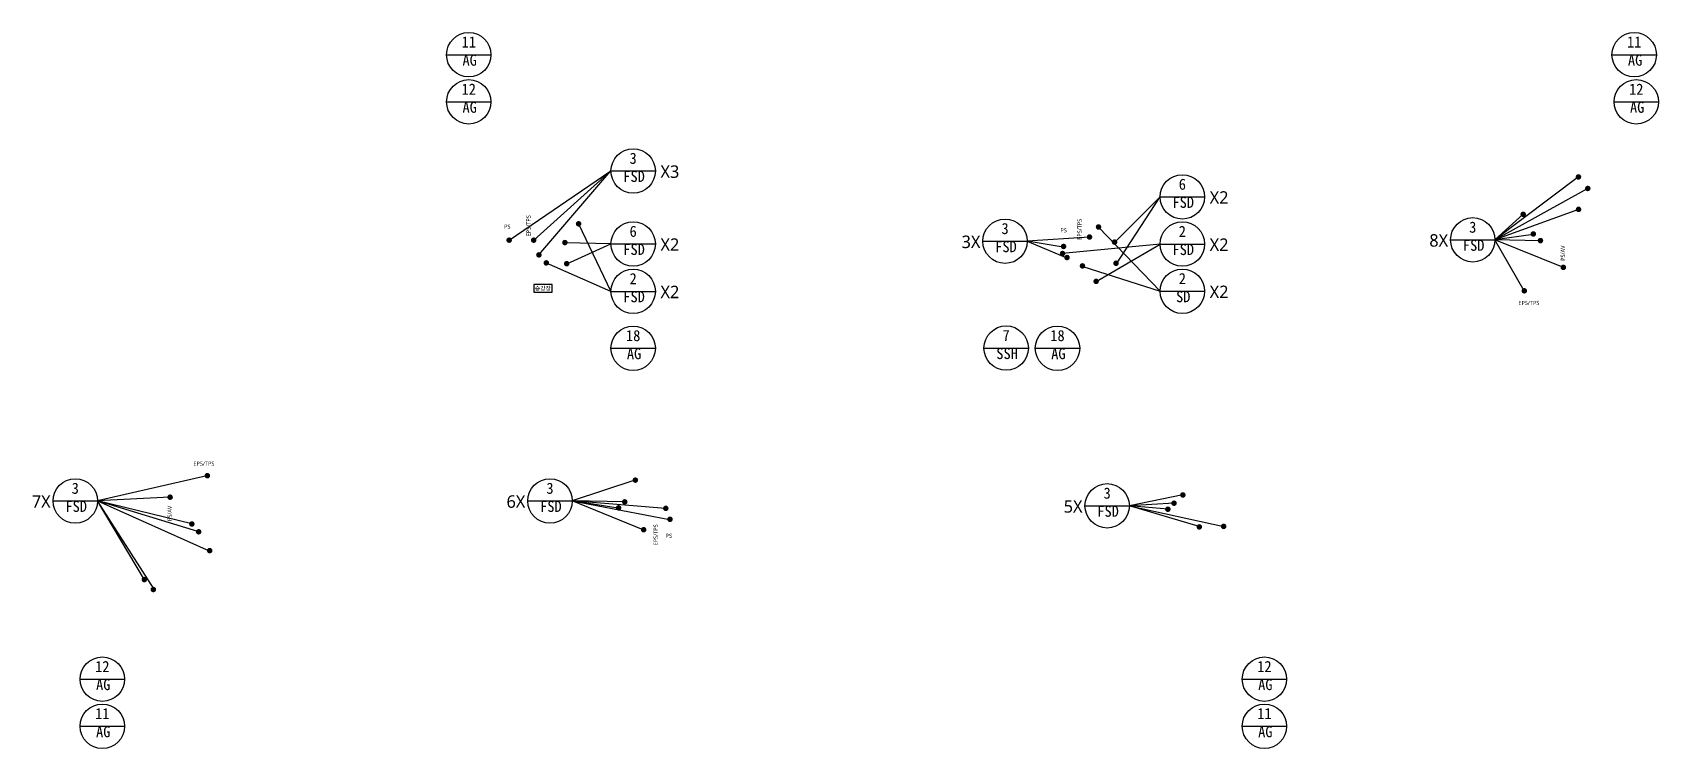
# Model space of a CAD drawing. Header units: millimetres. Extents: x 3479419 to 5579419, y 522746 to 3162891.
# Drawn here: x 5273983 to 5469220, y 1796530 to 1882522 of the extents above; entities that cross this region are included whole.
import ezdxf
from ezdxf.enums import TextEntityAlignment as Align

# ---------------------------------------------------------------- set-up
doc = ezdxf.new("R2010")
doc.units = ezdxf.units.MM
for name, color, linetype, lineweight in [('A-MKXX-SYMB', 7, 'Continuous', 25), ('A-XXXX-SYMB', 7, 'Continuous', 25), ('A-XXXX-TXT2', 3, 'Continuous', 25)]:
    doc.layers.add(name, color=color, linetype=linetype, lineweight=lineweight)
doc.layers.add('AA-SYMB', color=1, linetype='Continuous')
doc.styles.add('XR-평면도$0$맑은 고딕', font='malgun.ttf')
doc.styles.add('돋움', font='')
doc.styles.add('돋음', font='')
doc.styles.add('맑은 고딕', font='malgun.ttf')
doc.styles.add('맑은고딕', font='malgun.ttf')
doc.styles.get('돋움').set_extended_font_data('DotumChe')
doc.styles.get('돋음').set_extended_font_data('Dotum')

msp = doc.modelspace()

# ---------------------------------------------------------------- texts
at = {"layer": 'A-XXXX-TXT2', "style": '맑은고딕'}
for s, p in [('X3', (5350515.3, 1865068.9)), ('X2', (5416459.4, 1861957)), ('X2', (5350515.3, 1856301.4)), ('3X', (5386672.9, 1856633.3)), ('X2', (5416459.4, 1856290.2)), ('8X', (5442832.9, 1856799.5)), ('X2', (5350515.3, 1850611.7)), ('X2', (5416459.4, 1850623.4)), ('7X', (5275027.9, 1825436.8)), ('6X', (5332030.6, 1825436.8)), ('5X', (5398932.9, 1824854.4))]:
    msp.add_text(s, height=1500, dxfattribs=at).set_placement(p, align=Align.CENTER)
at = {"layer": 'A-XXXX-TXT2', "ltscale": 100, "style": '맑은 고딕'}
for s, p in [('PS', (5330993.3, 1859198.3)), ('PS', (5397793.3, 1858773.3)), ('EPS/TPS', (5453661.8, 1850041.2)), ('EPS/TPS', (5294561.8, 1830741.2)), ('PS', (5350393.3, 1822073.3))]:
    msp.add_text(s, height=500, dxfattribs=at).set_placement(p, align=Align.MIDDLE_CENTER)
for s, p in [('EPS/TPS', (5333535, 1859315.6)), ('EPS/TPS', (5399704.7, 1858890.6)), ('PS/AV', (5457737.6, 1856016.2)), ('PS/AV', (5290447.5, 1824766.2)), ('EPS/TPS', (5348801, 1822190.6))]:
    msp.add_text(s, height=500, rotation=90, dxfattribs=at).set_placement(p, align=Align.MIDDLE_CENTER)

# ---------------------------------------------------------------- blocks, each defined once
blk = doc.blocks.new('글_승강장')
at = {"layer": 'A-XXXX-TXT2', "color": 0, "ltscale": 100}
blk.add_lwpolyline([(-1100, 450), (-1100, -450), (1100, -450), (1100, 450)], close=True, dxfattribs=at)
at = {"layer": 'A-XXXX-TXT2', "ltscale": 100, "style": 'XR-평면도$0$맑은 고딕'}
blk.add_text('승강장', height=500, dxfattribs=at).set_placement((0, 0), align=Align.MIDDLE_CENTER)
blk = doc.blocks.new('WINSYMBOL-flat-1')
at = {"layer": 'AA-SYMB', "color": 3}
blk.add_line((-1440, 0), (1440, 0), dxfattribs=at)
blk.add_circle((0, 0), 1440, dxfattribs=at)
at = {"layer": 'AA-SYMB', "style": '돋음'}
blk.add_attdef('0', text='', height=720, dxfattribs=at).set_placement((0, 246), align=Align.CENTER)
at = {"layer": 'AA-SYMB', "style": '돋음', "width": 0.95}
blk.add_attdef('FSD', text='', height=720, dxfattribs=at).set_placement((59, -927), align=Align.CENTER)

# ---------------------------------------------------------------- hatches: boundary and pattern name
at = {"layer": 'A-MKXX-SYMB'}
h = msp.add_hatch(color=256, dxfattribs=at)
edge = h.paths.add_edge_path()
edge.add_arc((5459614.7, 1865177.5), 333.3, 0, 360)
h = msp.add_hatch(color=256, dxfattribs=at)
edge = h.paths.add_edge_path()
edge.add_arc((5460732.2, 1863791.2), 333.3, 0, 360)
h = msp.add_hatch(color=256, dxfattribs=at)
edge = h.paths.add_edge_path()
edge.add_arc((5452974.3, 1860691.2), 333.3, 0, 360)
h = msp.add_hatch(color=256, dxfattribs=at)
edge = h.paths.add_edge_path()
edge.add_arc((5459623.5, 1861280.7), 333.3, 0, 360)
h = msp.add_hatch(color=256, dxfattribs=at)
edge = h.paths.add_edge_path()
edge.add_arc((5339552.6, 1859544.8), 333.3, 0, 360)
h = msp.add_hatch(color=256, dxfattribs=at)
edge = h.paths.add_edge_path()
edge.add_arc((5401983.3, 1859167.6), 333.3, 0, 360)
h = msp.add_hatch(color=256, dxfattribs=at)
edge = h.paths.add_edge_path()
edge.add_arc((5454190.2, 1858326.5), 333.3, 0, 360)
h = msp.add_hatch(color=256, dxfattribs=at)
edge = h.paths.add_edge_path()
edge.add_arc((5331211.8, 1857581.2), 333.3, 0, 360)
h = msp.add_hatch(color=256, dxfattribs=at)
edge = h.paths.add_edge_path()
edge.add_arc((5334161.8, 1857581.2), 333.3, 0, 360)
h = msp.add_hatch(color=256, dxfattribs=at)
edge = h.paths.add_edge_path()
edge.add_arc((5337907.5, 1857294.8), 333.3, 0, 360)
h = msp.add_hatch(color=256, dxfattribs=at)
edge = h.paths.add_edge_path()
edge.add_arc((5397786.5, 1856825.3), 333.3, 0, 360)
h = msp.add_hatch(color=256, dxfattribs=at)
edge = h.paths.add_edge_path()
edge.add_arc((5400903.3, 1857959.9), 333.3, 0, 360)
h = msp.add_hatch(color=256, dxfattribs=at)
edge = h.paths.add_edge_path()
edge.add_arc((5403908.6, 1857346.6), 333.3, 0, 360)
h = msp.add_hatch(color=256, dxfattribs=at)
edge = h.paths.add_edge_path()
edge.add_arc((5455047, 1857527.4), 333.3, 0, 360)
h = msp.add_hatch(color=256, dxfattribs=at)
edge = h.paths.add_edge_path()
edge.add_arc((5334786.8, 1855816.2), 333.3, 0, 360)
h = msp.add_hatch(color=256, dxfattribs=at)
edge = h.paths.add_edge_path()
edge.add_arc((5335674.8, 1854852.1), 333.3, 0, 360)
h = msp.add_hatch(color=256, dxfattribs=at)
edge = h.paths.add_edge_path()
edge.add_arc((5338122.5, 1854759.8), 333.3, 0, 360)
h = msp.add_hatch(color=256, dxfattribs=at)
edge = h.paths.add_edge_path()
edge.add_arc((5397664.3, 1855979.3), 333.3, 0, 360)
h = msp.add_hatch(color=256, dxfattribs=at)
edge = h.paths.add_edge_path()
edge.add_arc((5398199.3, 1855494.9), 333.3, 0, 360)
h = msp.add_hatch(color=256, dxfattribs=at)
edge = h.paths.add_edge_path()
edge.add_arc((5400055.1, 1854490.1), 333.3, 0, 360)
h = msp.add_hatch(color=256, dxfattribs=at)
edge = h.paths.add_edge_path()
edge.add_arc((5404083.6, 1854811.6), 333.3, 0, 360)
h = msp.add_hatch(color=256, dxfattribs=at)
edge = h.paths.add_edge_path()
edge.add_arc((5401694.3, 1852632.5), 333.3, 0, 360)
h = msp.add_hatch(color=256, dxfattribs=at)
edge = h.paths.add_edge_path()
edge.add_arc((5457796.7, 1854309.1), 333.3, 0, 360)
h = msp.add_hatch(color=256, dxfattribs=at)
edge = h.paths.add_edge_path()
edge.add_arc((5453108, 1851497), 333.3, 0, 360)
h = msp.add_hatch(color=256, dxfattribs=at)
edge = h.paths.add_edge_path()
edge.add_arc((5294976.5, 1829295.2), 333.3, 0, 360)
h = msp.add_hatch(color=256, dxfattribs=at)
edge = h.paths.add_edge_path()
edge.add_arc((5346366.4, 1828762.6), 333.3, 0, 360)
h = msp.add_hatch(color=256, dxfattribs=at)
edge = h.paths.add_edge_path()
edge.add_arc((5290505.8, 1826711), 333.3, 0, 360)
h = msp.add_hatch(color=256, dxfattribs=at)
edge = h.paths.add_edge_path()
edge.add_arc((5344350.3, 1825431.3), 333.3, 0, 360)
h = msp.add_hatch(color=256, dxfattribs=at)
edge = h.paths.add_edge_path()
edge.add_arc((5345095.8, 1826150.5), 333.3, 0, 360)
h = msp.add_hatch(color=256, dxfattribs=at)
edge = h.paths.add_edge_path()
edge.add_arc((5350022.7, 1825370.2), 333.3, 0, 360)
h = msp.add_hatch(color=256, dxfattribs=at)
edge = h.paths.add_edge_path()
edge.add_arc((5410311.8, 1825264.2), 333.3, 0, 360)
h = msp.add_hatch(color=256, dxfattribs=at)
edge = h.paths.add_edge_path()
edge.add_arc((5411051.8, 1825991.2), 333.3, 0, 360)
h = msp.add_hatch(color=256, dxfattribs=at)
edge = h.paths.add_edge_path()
edge.add_arc((5412111.8, 1826982.7), 333.3, 0, 360)
h = msp.add_hatch(color=256, dxfattribs=at)
edge = h.paths.add_edge_path()
edge.add_arc((5293118, 1823492.4), 333.3, 0, 360)
h = msp.add_hatch(color=256, dxfattribs=at)
edge = h.paths.add_edge_path()
edge.add_arc((5350530.8, 1824061), 333.3, 0, 360)
h = msp.add_hatch(color=256, dxfattribs=at)
edge = h.paths.add_edge_path()
edge.add_arc((5417011.8, 1823201.2), 333.3, 0, 360)
h = msp.add_hatch(color=256, dxfattribs=at)
edge = h.paths.add_edge_path()
edge.add_arc((5293931, 1822555.8), 333.3, 0, 360)
h = msp.add_hatch(color=256, dxfattribs=at)
edge = h.paths.add_edge_path()
edge.add_arc((5347364.4, 1822801), 333.3, 0, 360)
h = msp.add_hatch(color=256, dxfattribs=at)
edge = h.paths.add_edge_path()
edge.add_arc((5414081.8, 1823142.3), 333.3, 0, 360)
h = msp.add_hatch(color=256, dxfattribs=at)
edge = h.paths.add_edge_path()
edge.add_arc((5295255.8, 1820292.4), 333.3, 0, 360)
h = msp.add_hatch(color=256, dxfattribs=at)
edge = h.paths.add_edge_path()
edge.add_arc((5287403, 1816816.4), 333.3, 0, 360)
h = msp.add_hatch(color=256, dxfattribs=at)
edge = h.paths.add_edge_path()
edge.add_arc((5288488.9, 1815620.6), 333.3, 0, 360)

# ---------------------------------------------------------------- linework, layer by layer
at = {"layer": 'A-XXXX-SYMB'}
for p, q in [((5331211.8, 1857581.2), (5343437.5, 1865891.6)), ((5459623.5, 1861280.7), (5449588.1, 1857622.3)), ((5449588.1, 1857622.3), (5452974.3, 1860691.2)), ((5454186.8, 1858264.9), (5449588.1, 1857622.3)), ((5453108, 1851497), (5449588.1, 1857622.3)), ((5457796.7, 1854309.1), (5449588.1, 1857622.3)), ((5294932.5, 1829285.5), (5281783.1, 1826259.6)), ((5346322.4, 1828752.9), (5338785.8, 1826259.6)), ((5290461.8, 1826701.2), (5281783.1, 1826259.6)), ((5293835, 1822587.5), (5281783.1, 1826259.6)), ((5287413.5, 1816781.2), (5281783.1, 1826259.6)), ((5345051.8, 1826140.8), (5338785.8, 1826259.6)), ((5349978.7, 1825360.5), (5338785.8, 1826259.6)), ((5347320.3, 1822791.2), (5338785.8, 1826259.6)), ((5412111.8, 1826982.7), (5405688.1, 1825677.1)), ((5411051.8, 1825991.2), (5405688.1, 1825677.1)), ((5410311.8, 1825264.2), (5405688.1, 1825677.1))]:
    msp.add_line(p, q, dxfattribs=at)
for points in [[(5334786.8, 1855816.2), (5343437.5, 1865891.6), (5334161.8, 1857581.2)], [(5459606, 1865174.3), (5449588.1, 1857622.3), (5460711.8, 1863781.2)], [(5404129.3, 1854738.8), (5409381.6, 1862779.7), (5403887.4, 1857297.8)], [(5339559.3, 1859523.8), (5343437.5, 1851434.4), (5335711.8, 1854821.7)], [(5400100.8, 1854417.3), (5409381.6, 1851446.2), (5402021.5, 1859102.3)], [(5338129.3, 1854738.8), (5343437.5, 1857124.2), (5337914.3, 1857273.8)], [(5400903.3, 1857941.2), (5393428.1, 1857456.1)], [(5397736.8, 1856731.2), (5393428.1, 1857456.1), (5398244.9, 1855422)], [(5401694.3, 1852632.5), (5409381.6, 1857113), (5397664.3, 1855979.3)], [(5455020.2, 1857501.2), (5449588.1, 1857622.3)], [(5281783.1, 1826259.6), (5295211.8, 1820282.7)], [(5293111.8, 1823501.2), (5281783.1, 1826259.6)], [(5288579.5, 1815658.4), (5281783.1, 1826259.6)], [(5344535.7, 1825358), (5338785.8, 1826259.6)], [(5338791.8, 1826261.6), (5350486.8, 1824051.2)], [(5414061.8, 1823182.7), (5405688.1, 1825677.1), (5417011.8, 1823201.2)]]:
    msp.add_lwpolyline(points, dxfattribs=at)

# ---------------------------------------------------------------- block references
ref = msp.add_blockref('WINSYMBOL-flat-1', (5326365.7, 1879855.5), dxfattribs=dict(xscale=1.851851851790402, yscale=1.851851851790402, zscale=1.851851851790402))
ref.add_attrib('0', '11', dxfattribs={"layer": 'AA-SYMB', "color": 3, "height": 1333.33, "style": '돋움'}).set_placement((5326365.7, 1880311.1), align=Align.BOTTOM_CENTER)
ref.add_attrib('FSD', 'AG', dxfattribs={"layer": 'AA-SYMB', "color": 3, "height": 1333.33, "style": '돋움'}).set_placement((5326474.2, 1878138.7), align=Align.BOTTOM_CENTER)
ref = msp.add_blockref('WINSYMBOL-flat-1', (5466305, 1879855.5), dxfattribs=dict(xscale=1.851851851790402, yscale=1.851851851790402, zscale=1.851851851790402))
ref.add_attrib('0', '11', dxfattribs={"layer": 'AA-SYMB', "color": 3, "height": 1333.33, "style": '돋움'}).set_placement((5466305, 1880311.1), align=Align.BOTTOM_CENTER)
ref.add_attrib('FSD', 'AG', dxfattribs={"layer": 'AA-SYMB', "color": 3, "height": 1333.33, "style": '돋움'}).set_placement((5466413.4, 1878138.7), align=Align.BOTTOM_CENTER)
ref = msp.add_blockref('WINSYMBOL-flat-1', (5326365.7, 1874196.6), dxfattribs=dict(xscale=1.851851851790402, yscale=1.851851851790402, zscale=1.851851851790402))
ref.add_attrib('0', '12', dxfattribs={"layer": 'AA-SYMB', "color": 3, "height": 1333.33, "style": '돋움'}).set_placement((5326365.7, 1874652.2), align=Align.BOTTOM_CENTER)
ref.add_attrib('FSD', 'AG', dxfattribs={"layer": 'AA-SYMB', "color": 3, "height": 1333.33, "style": '돋움'}).set_placement((5326474.2, 1872479.8), align=Align.BOTTOM_CENTER)
ref = msp.add_blockref('WINSYMBOL-flat-1', (5466553.2, 1874196.6), dxfattribs=dict(xscale=1.851851851790402, yscale=1.851851851790402, zscale=1.851851851790402))
ref.add_attrib('0', '12', dxfattribs={"layer": 'AA-SYMB', "color": 3, "height": 1333.33, "style": '돋움'}).set_placement((5466553.2, 1874652.2), align=Align.BOTTOM_CENTER)
ref.add_attrib('FSD', 'AG', dxfattribs={"layer": 'AA-SYMB', "color": 3, "height": 1333.33, "style": '돋움'}).set_placement((5466661.7, 1872479.8), align=Align.BOTTOM_CENTER)
ref = msp.add_blockref('WINSYMBOL-flat-1', (5346104.1, 1865891.6), dxfattribs=dict(xscale=1.851851851790402, yscale=1.851851851790402, zscale=1.851851851790402))
ref.add_attrib('0', '3', dxfattribs={"layer": 'AA-SYMB', "color": 3, "height": 1333.3, "style": '돋움'}).set_placement((5346104.1, 1866347.3), align=Align.BOTTOM_CENTER)
ref.add_attrib('FSD', 'FSD', dxfattribs={"layer": 'AA-SYMB', "color": 3, "height": 1333.33, "style": '돋움'}).set_placement((5346212.6, 1864174.9), align=Align.BOTTOM_CENTER)
ref = msp.add_blockref('WINSYMBOL-flat-1', (5412048.2, 1862779.7), dxfattribs=dict(xscale=1.851851851790402, yscale=1.851851851790402, zscale=1.851851851790402))
ref.add_attrib('0', '6', dxfattribs={"layer": 'AA-SYMB', "color": 3, "height": 1333.3, "style": '돋움'}).set_placement((5412048.2, 1863235.4), align=Align.BOTTOM_CENTER)
ref.add_attrib('FSD', 'FSD', dxfattribs={"layer": 'AA-SYMB', "color": 3, "height": 1333.33, "style": '돋움'}).set_placement((5412156.7, 1861063), align=Align.BOTTOM_CENTER)
ref = msp.add_blockref('WINSYMBOL-flat-1', (5346104.1, 1857124.2), dxfattribs=dict(xscale=1.851851851790402, yscale=1.851851851790402, zscale=1.851851851790402))
ref.add_attrib('0', '6', dxfattribs={"layer": 'AA-SYMB', "color": 3, "height": 1333.3, "style": '돋움'}).set_placement((5346104.1, 1857579.8), align=Align.BOTTOM_CENTER)
ref.add_attrib('FSD', 'FSD', dxfattribs={"layer": 'AA-SYMB', "color": 3, "height": 1333.33, "style": '돋움'}).set_placement((5346212.6, 1855407.4), align=Align.BOTTOM_CENTER)
ref = msp.add_blockref('WINSYMBOL-flat-1', (5390761.4, 1857456.1), dxfattribs=dict(xscale=1.851851851790402, yscale=1.851851851790402, zscale=1.851851851790402))
ref.add_attrib('0', '3', dxfattribs={"layer": 'AA-SYMB', "color": 3, "height": 1333.3, "style": '돋움'}).set_placement((5390761.4, 1857911.7), align=Align.BOTTOM_CENTER)
ref.add_attrib('FSD', 'FSD', dxfattribs={"layer": 'AA-SYMB', "color": 3, "height": 1333.33, "style": '돋움'}).set_placement((5390869.9, 1855739.3), align=Align.BOTTOM_CENTER)
ref = msp.add_blockref('WINSYMBOL-flat-1', (5412048.2, 1857113), dxfattribs=dict(xscale=1.851851851790402, yscale=1.851851851790402, zscale=1.851851851790402))
ref.add_attrib('0', '2', dxfattribs={"layer": 'AA-SYMB', "color": 3, "height": 1333.3, "style": '돋움'}).set_placement((5412048.2, 1857568.6), align=Align.BOTTOM_CENTER)
ref.add_attrib('FSD', 'FSD', dxfattribs={"layer": 'AA-SYMB', "color": 3, "height": 1333.33, "style": '돋움'}).set_placement((5412156.7, 1855396.2), align=Align.BOTTOM_CENTER)
ref = msp.add_blockref('WINSYMBOL-flat-1', (5446921.4, 1857622.3), dxfattribs=dict(xscale=1.851851851790402, yscale=1.851851851790402, zscale=1.851851851790402))
ref.add_attrib('0', '3', dxfattribs={"layer": 'AA-SYMB', "color": 3, "height": 1333.3, "style": '돋움'}).set_placement((5446921.4, 1858077.9), align=Align.BOTTOM_CENTER)
ref.add_attrib('FSD', 'FSD', dxfattribs={"layer": 'AA-SYMB', "color": 3, "height": 1333.33, "style": '돋움'}).set_placement((5447029.9, 1855905.5), align=Align.BOTTOM_CENTER)
ref = msp.add_blockref('WINSYMBOL-flat-1', (5346104.1, 1851434.4), dxfattribs=dict(xscale=1.851851851790402, yscale=1.851851851790402, zscale=1.851851851790402))
ref.add_attrib('0', '2', dxfattribs={"layer": 'AA-SYMB', "color": 3, "height": 1333.3, "style": '돋움'}).set_placement((5346104.1, 1851890.1), align=Align.BOTTOM_CENTER)
ref.add_attrib('FSD', 'FSD', dxfattribs={"layer": 'AA-SYMB', "color": 3, "height": 1333.33, "style": '돋움'}).set_placement((5346212.6, 1849717.7), align=Align.BOTTOM_CENTER)
ref = msp.add_blockref('WINSYMBOL-flat-1', (5412048.2, 1851446.2), dxfattribs=dict(xscale=1.851851851790402, yscale=1.851851851790402, zscale=1.851851851790402))
ref.add_attrib('0', '2', dxfattribs={"layer": 'AA-SYMB', "color": 3, "height": 1333.3, "style": '돋움'}).set_placement((5412048.2, 1851901.8), align=Align.BOTTOM_CENTER)
ref.add_attrib('FSD', 'SD', dxfattribs={"layer": 'AA-SYMB', "color": 3, "height": 1333.33, "style": '돋움'}).set_placement((5412156.7, 1849729.4), align=Align.BOTTOM_CENTER)
msp.add_blockref('글_승강장', (5335261.8, 1851791.2))
ref = msp.add_blockref('WINSYMBOL-flat-1', (5346104.1, 1844599.3), dxfattribs=dict(xscale=1.851851851790402, yscale=1.851851851790402, zscale=1.851851851790402))
ref.add_attrib('0', '18', dxfattribs={"layer": 'AA-SYMB', "color": 3, "height": 1333.33, "style": '돋움'}).set_placement((5346104.1, 1845054.9), align=Align.BOTTOM_CENTER)
ref.add_attrib('FSD', 'AG', dxfattribs={"layer": 'AA-SYMB', "color": 3, "height": 1333.33, "style": '돋움'}).set_placement((5346212.6, 1842882.5), align=Align.BOTTOM_CENTER)
ref = msp.add_blockref('WINSYMBOL-flat-1', (5390893.9, 1844621), dxfattribs=dict(xscale=1.851851851790402, yscale=1.851851851790402, zscale=1.851851851790402))
ref.add_attrib('0', '7', dxfattribs={"layer": 'AA-SYMB', "color": 3, "height": 1333.3, "style": '돋움'}).set_placement((5390893.9, 1845076.6), align=Align.BOTTOM_CENTER)
ref.add_attrib('FSD', 'SSH', dxfattribs={"layer": 'AA-SYMB', "color": 3, "height": 1333.33, "style": '돋움'}).set_placement((5391002.4, 1842904.2), align=Align.BOTTOM_CENTER)
ref = msp.add_blockref('WINSYMBOL-flat-1', (5397053.6, 1844599.3), dxfattribs=dict(xscale=1.851851851790402, yscale=1.851851851790402, zscale=1.851851851790402))
ref.add_attrib('0', '18', dxfattribs={"layer": 'AA-SYMB', "color": 3, "height": 1333.33, "style": '돋움'}).set_placement((5397053.6, 1845054.9), align=Align.BOTTOM_CENTER)
ref.add_attrib('FSD', 'AG', dxfattribs={"layer": 'AA-SYMB', "color": 3, "height": 1333.33, "style": '돋움'}).set_placement((5397162, 1842882.5), align=Align.BOTTOM_CENTER)
ref = msp.add_blockref('WINSYMBOL-flat-1', (5279116.4, 1826259.6), dxfattribs=dict(xscale=1.851851851790402, yscale=1.851851851790402, zscale=1.851851851790402))
ref.add_attrib('0', '3', dxfattribs={"layer": 'AA-SYMB', "color": 3, "height": 1333.3, "style": '돋움'}).set_placement((5279116.4, 1826715.2), align=Align.BOTTOM_CENTER)
ref.add_attrib('FSD', 'FSD', dxfattribs={"layer": 'AA-SYMB', "color": 3, "height": 1333.33, "style": '돋움'}).set_placement((5279224.9, 1824542.8), align=Align.BOTTOM_CENTER)
ref = msp.add_blockref('WINSYMBOL-flat-1', (5336119.1, 1826259.6), dxfattribs=dict(xscale=1.851851851790402, yscale=1.851851851790402, zscale=1.851851851790402))
ref.add_attrib('0', '3', dxfattribs={"layer": 'AA-SYMB', "color": 3, "height": 1333.3, "style": '돋움'}).set_placement((5336119.1, 1826715.2), align=Align.BOTTOM_CENTER)
ref.add_attrib('FSD', 'FSD', dxfattribs={"layer": 'AA-SYMB', "color": 3, "height": 1333.33, "style": '돋움'}).set_placement((5336227.6, 1824542.8), align=Align.BOTTOM_CENTER)
ref = msp.add_blockref('WINSYMBOL-flat-1', (5403021.4, 1825677.1), dxfattribs=dict(xscale=1.851851851790402, yscale=1.851851851790402, zscale=1.851851851790402))
ref.add_attrib('0', '3', dxfattribs={"layer": 'AA-SYMB', "color": 3, "height": 1333.3, "style": '돋움'}).set_placement((5403021.4, 1826132.7), align=Align.BOTTOM_CENTER)
ref.add_attrib('FSD', 'FSD', dxfattribs={"layer": 'AA-SYMB', "color": 3, "height": 1333.33, "style": '돋움'}).set_placement((5403129.9, 1823960.3), align=Align.BOTTOM_CENTER)
ref = msp.add_blockref('WINSYMBOL-flat-1', (5282365.7, 1804855.5), dxfattribs=dict(xscale=1.851851851790402, yscale=1.851851851790402, zscale=1.851851851790402))
ref.add_attrib('0', '12', dxfattribs={"layer": 'AA-SYMB', "color": 3, "height": 1333.33, "style": '돋움'}).set_placement((5282365.7, 1805311.1), align=Align.BOTTOM_CENTER)
ref.add_attrib('FSD', 'AG', dxfattribs={"layer": 'AA-SYMB', "color": 3, "height": 1333.33, "style": '돋움'}).set_placement((5282474.2, 1803138.7), align=Align.BOTTOM_CENTER)
ref = msp.add_blockref('WINSYMBOL-flat-1', (5421904.3, 1804855.5), dxfattribs=dict(xscale=1.851851851790402, yscale=1.851851851790402, zscale=1.851851851790402))
ref.add_attrib('0', '12', dxfattribs={"layer": 'AA-SYMB', "color": 3, "height": 1333.33, "style": '돋움'}).set_placement((5421904.3, 1805311.1), align=Align.BOTTOM_CENTER)
ref.add_attrib('FSD', 'AG', dxfattribs={"layer": 'AA-SYMB', "color": 3, "height": 1333.33, "style": '돋움'}).set_placement((5422012.8, 1803138.7), align=Align.BOTTOM_CENTER)
ref = msp.add_blockref('WINSYMBOL-flat-1', (5282365.7, 1799196.6), dxfattribs=dict(xscale=1.851851851790402, yscale=1.851851851790402, zscale=1.851851851790402))
ref.add_attrib('0', '11', dxfattribs={"layer": 'AA-SYMB', "color": 3, "height": 1333.33, "style": '돋움'}).set_placement((5282365.7, 1799652.2), align=Align.BOTTOM_CENTER)
ref.add_attrib('FSD', 'AG', dxfattribs={"layer": 'AA-SYMB', "color": 3, "height": 1333.33, "style": '돋움'}).set_placement((5282474.2, 1797479.8), align=Align.BOTTOM_CENTER)
ref = msp.add_blockref('WINSYMBOL-flat-1', (5421904.3, 1799196.6), dxfattribs=dict(xscale=1.851851851790402, yscale=1.851851851790402, zscale=1.851851851790402))
ref.add_attrib('0', '11', dxfattribs={"layer": 'AA-SYMB', "color": 3, "height": 1333.33, "style": '돋움'}).set_placement((5421904.3, 1799652.2), align=Align.BOTTOM_CENTER)
ref.add_attrib('FSD', 'AG', dxfattribs={"layer": 'AA-SYMB', "color": 3, "height": 1333.33, "style": '돋움'}).set_placement((5422012.8, 1797479.8), align=Align.BOTTOM_CENTER)

msp.set_redraw_order([(e.dxf.handle, doc.entitydb.next_handle()) for e in msp.query("TEXT MTEXT ATTDEF DIMENSION ARC_DIMENSION")])  # texts and dimensions are drawn at this point

doc.saveas('drawing.dxf')
